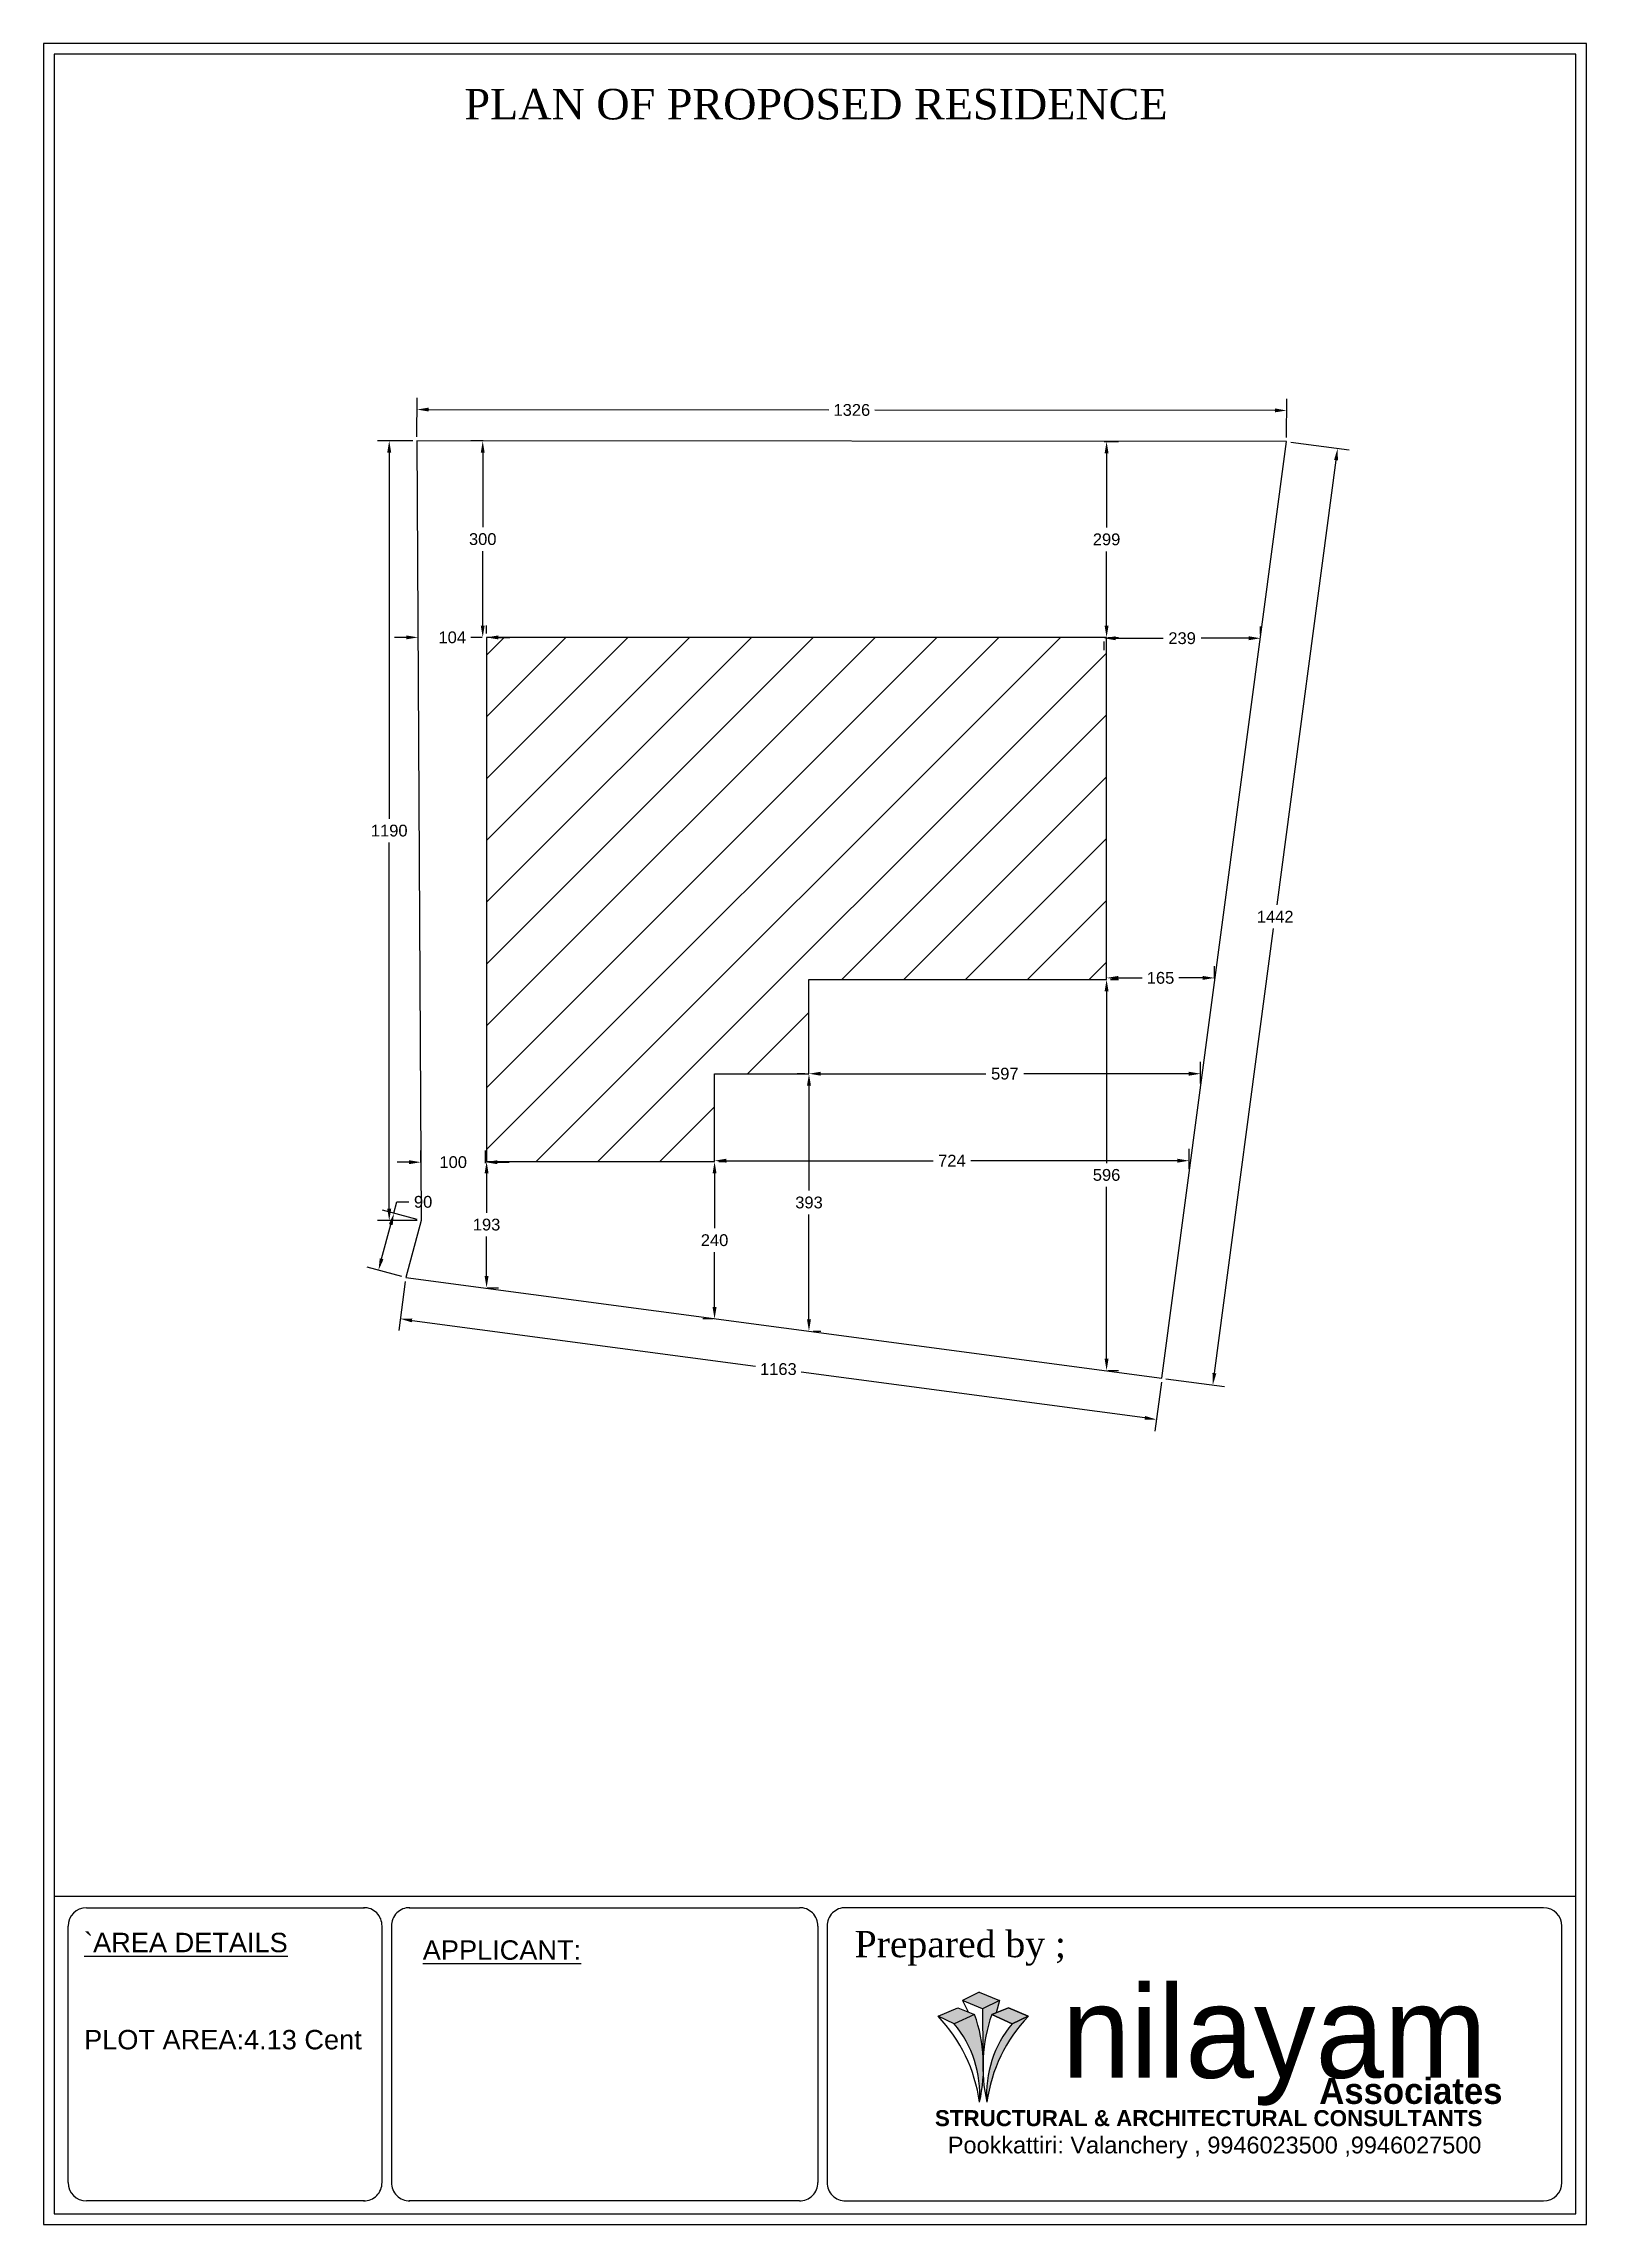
# Model space of a CAD drawing. Header units: inches. Extents: x -2903 to 3367, y -161 to 1064.
# Drawn here: x -719.19 to -695.66, y 569.75 to 603.03 of the extents above; entities that cross this region are included whole.
import ezdxf

# ---------------------------------------------------------------- set-up
doc = ezdxf.new("R2010")
doc.units = ezdxf.units.IN
doc.header["$MEASUREMENT"] = 0
doc.layers.add('--plan', color=7, linetype='Continuous')
doc.layers.add('PLAN', color=10, linetype='Continuous')
doc.styles.add('SA', font='times.ttf')
doc.styles.get("Standard").update_dxf_attribs({"font": 'arial.ttf'})
doc.dimstyles.get("Standard").update_dxf_attribs({"dimtxt": 0.18, "dimasz": 0.18, "dimexe": 0.18, "dimexo": 0.0625, "dimgap": 0.09, "dimtad": 0, "dimtih": 1, "dimtoh": 1, "dimdec": 0, "dimlfac": 100, "dimzin": 0, "dimdsep": 46, "dimtxsty": 'Standard', "dimcen": 0.09, "dimadec": 0, "dimazin": 0, "dimtfac": 1, "dimtdec": 0, "dimtofl": 0, "dimtmove": 0, "dimatfit": 3, "dimfxl": 1, "dimtolj": 1, "dimtzin": 0, "dimarcsym": 0})

msp = doc.modelspace()

# ---------------------------------------------------------------- texts
at = {"layer": '--plan', "ltscale": 0.1, "insert": (-718.575, 602.338), "char_height": 0.46552, "width": 29.12384, "attachment_point": 1, "style": 'SA'}
msp.add_mtext('\\A1;                                 PLAN OF PROPOSED RESIDENCE   ', dxfattribs=at)
at = {"insert": (-706.822, 574.229), "char_height": 0.40016, "width": 9.28906, "attachment_point": 1}
msp.add_mtext('{\\fTimes New Roman|b0|i0|c0|p18;Prepared by ;}', dxfattribs=at)
msp.add_mtext('{\\fTimes New Roman|b0|i0|c0|p18;Prepared by ;}', dxfattribs=at)
at = {"layer": 'PLAN', "color": 0, "char_height": 0.29642, "attachment_point": 1}
for s, insert, width in [('\\pxt4.6154;{\\L`AREA DETAILS}\\P\\P\\P\\ptz;PLOT AREA:4.13 Cent\\P\\pt8;\\P\\P\\ptz;\\P^I', (-718.575, 574.201), 4.85541), ('\\pxt4.6154;{\\LAPPLICANT:}', (-713.41, 574.086), 5.95089), ('\\pxt4.6154;{\\LAPPLICANT:}', (-713.41, 574.086), 5.95089)]:
    msp.add_mtext(s, dxfattribs=dict(at, insert=insert, width=width))

# ---------------------------------------------------------------- blocks, each defined once
blk = doc.blocks.new('nilayan new')
h = blk.add_hatch(color=256)
h.set_gradient(color1=(13, 97, 231), color2=(163, 196, 250), one_color=1, tint=0.81, name='HEMISPHERICAL')
h.paths.add_polyline_path([(-542.848, 296.148), (-543.052, 296.23), (-543.218, 296.149), (-543.018, 296.064)])
h.paths.add_polyline_path([(-543.016, 295.622, -0.006631), (-543.013, 295.58, -0.069334), (-542.927, 296.007), (-542.882, 296.026), (-542.848, 296.148), (-543.018, 296.064)])
h = blk.add_hatch(color=256)
h.set_gradient(color1=(171, 171, 160), color2=(233, 233, 231), one_color=1, tint=0.91)
h.paths.add_polyline_path([(-543.265, 296.076), (-543.464, 295.991), (-543.303, 295.916), (-543.099, 296.007)])
h.paths.add_polyline_path([(-543.099, 296.007), (-543.303, 295.916, -0.197043), (-543.05, 295.133, 0.041266), (-543.013, 295.39, -0.030102), (-543.013, 295.58, 0.069334)])
h.paths.add_polyline_path([(-542.927, 296.007), (-542.722, 295.916), (-542.561, 295.991), (-542.76, 296.076)])
h.paths.add_polyline_path([(-542.561, 295.991), (-542.722, 295.916, 0.197043), (-542.976, 295.133, -0.158169)])
for p, q in [((-543.052, 296.23), (-543.218, 296.149)), ((-543.018, 296.064), (-543.218, 296.149)), ((-543.218, 296.149), (-543.163, 296.034)), ((-543.052, 296.23), (-542.848, 296.148)), ((-542.848, 296.148), (-543.018, 296.064)), ((-542.848, 296.148), (-542.882, 296.026)), ((-543.464, 295.991), (-543.265, 296.076)), ((-543.303, 295.916), (-543.464, 295.991)), ((-543.099, 296.007), (-543.303, 295.916)), ((-543.265, 296.076), (-543.099, 296.007)), ((-543.018, 296.064), (-543.016, 295.622)), ((-542.76, 296.076), (-542.927, 296.007)), ((-542.927, 296.007), (-542.722, 295.916)), ((-542.561, 295.991), (-542.76, 296.076)), ((-542.722, 295.916), (-542.561, 295.991))]:
    blk.add_line(p, q)
for points in [[(-543.265, 296.076), (-543.099, 296.007), (-543.303, 295.916), (-543.464, 295.991), (-543.265, 296.076)], [(-542.76, 296.076), (-542.561, 295.991), (-542.722, 295.916), (-542.927, 296.007), (-542.76, 296.076)]]:
    blk.add_lwpolyline(points)
for centre, radius, start, end in [((-544.579, 294.922), 1.544, 7.8259, 43.7778), ((-544.588, 295.485), 1.579, 347.0994, 19.3132), ((-541.437, 295.485), 1.579, 160.6868, 192.9006), ((-541.446, 294.922), 1.544, 136.2222, 172.1741), ((-544.132, 295.215), 1.085, 355.6446, 40.2323), ((-541.893, 295.215), 1.085, 139.7677, 184.3554)]:
    blk.add_arc(centre, radius, start, end)
at = {"attachment_point": 1}
for s, width, insert, char_height in [('{\\fBauhaus|b0|i0|c0|p2;\\C5;nilayam}', 18.84828, (-542.225, 296.297), 0.92248), ('Pookkattiri: Valanchery , 9946023500 ,9946027500', 13.33237, (-543.366, 294.786), 0.168)]:
    blk.add_mtext_dynamic_manual_height_columns(s, width=width, gutter_width=1, heights=[0], dxfattribs=dict(at, insert=insert, char_height=char_height))
for s, insert, char_height, width in [('{\\fBauhaus|b1|i0|c0|p2;Associates}', (-539.651, 295.373), 0.25945, 11.05359), ('{\\fArial Greek|b1|i0|c0|p34;STRUCTURAL & ARCHITECTURAL CONSULTANTS}', (-543.495, 295.051), 0.16, 15.33754)]:
    blk.add_mtext(s, dxfattribs=dict(at, insert=insert, char_height=char_height, width=width))
blk = doc.blocks.new('*D417')
at = {"color": 0, "lineweight": -2, "transparency": 16777216}
for p, q in [((-702.98, 588.81), (-702.98, 588.952)), ((-702.8, 588.772), (-702.438, 588.772)), ((-701.513, 588.772), (-701.876, 588.772)), ((-701.333, 588.758), (-701.333, 588.952))]:
    blk.add_line(p, q, dxfattribs=at)
at = {"color": 0, "transparency": 16777216}
for points in [[(-702.8, 588.802), (-702.8, 588.742), (-702.98, 588.772)], [(-701.513, 588.802), (-701.513, 588.742), (-701.333, 588.772)]]:
    blk.add_solid(points, dxfattribs=at)
at = {"layer": 'Defpoints', "color": 0, "transparency": 16777216}
for p in [(-702.98, 588.747), (-701.333, 588.772), (-701.333, 588.695)]:
    blk.add_point(p, dxfattribs=at)
at = {"color": 0, "transparency": 16777216, "insert": (-702.157, 588.772), "char_height": 0.18, "attachment_point": 5}
blk.add_mtext('\\A1;165', dxfattribs=at)
blk = doc.blocks.new('*D413')
at = {"color": 0, "lineweight": -2, "transparency": 16777216}
for p, q in [((-700.633, 594.018), (-700.633, 594.135)), ((-703.023, 593.905), (-703.023, 593.775)), ((-702.843, 593.955), (-702.119, 593.955)), ((-700.813, 593.955), (-701.538, 593.955))]:
    blk.add_line(p, q, dxfattribs=at)
at = {"color": 0, "transparency": 16777216}
for points in [[(-702.843, 593.985), (-702.843, 593.925), (-703.023, 593.955)], [(-700.813, 593.985), (-700.813, 593.925), (-700.633, 593.955)]]:
    blk.add_solid(points, dxfattribs=at)
at = {"layer": 'Defpoints', "color": 0, "transparency": 16777216}
for p in [(-703.023, 593.967), (-700.633, 593.955), (-700.633, 593.955)]:
    blk.add_point(p, dxfattribs=at)
at = {"color": 0, "transparency": 16777216, "insert": (-701.828, 593.955), "char_height": 0.18, "attachment_point": 5}
blk.add_mtext('\\A1;239', dxfattribs=at)
blk = doc.blocks.new('*D418')
at = {"color": 0, "lineweight": -2, "transparency": 16777216}
for p, q in [((-708.959, 585.79), (-708.959, 584.951)), ((-708.896, 585.97), (-708.779, 585.97)), ((-708.959, 583.748), (-708.959, 584.587)), ((-708.985, 583.568), (-709.139, 583.568))]:
    blk.add_line(p, q, dxfattribs=at)
at = {"color": 0, "transparency": 16777216}
for points in [[(-708.989, 585.79), (-708.929, 585.79), (-708.959, 585.97)], [(-708.989, 583.748), (-708.929, 583.748), (-708.959, 583.568)]]:
    blk.add_solid(points, dxfattribs=at)
at = {"layer": 'Defpoints', "color": 0, "transparency": 16777216}
for p in [(-708.959, 585.97), (-708.959, 583.568), (-708.923, 583.568)]:
    blk.add_point(p, dxfattribs=at)
at = {"color": 0, "transparency": 16777216, "insert": (-708.959, 584.769), "char_height": 0.18, "attachment_point": 5}
blk.add_mtext('\\A1;240', dxfattribs=at)
blk = doc.blocks.new('*D419')
at = {"color": 0, "lineweight": -2, "transparency": 16777216}
for p, q in [((-707.519, 587.37), (-707.519, 587.49)), ((-701.546, 587.16), (-701.546, 587.49)), ((-707.339, 587.31), (-704.821, 587.31)), ((-701.726, 587.31), (-704.244, 587.31))]:
    blk.add_line(p, q, dxfattribs=at)
at = {"color": 0, "transparency": 16777216}
for points in [[(-707.339, 587.34), (-707.339, 587.28), (-707.519, 587.31)], [(-701.726, 587.34), (-701.726, 587.28), (-701.546, 587.31)]]:
    blk.add_solid(points, dxfattribs=at)
at = {"layer": 'Defpoints', "color": 0, "transparency": 16777216}
for p in [(-707.519, 587.307), (-701.546, 587.31), (-701.546, 587.098)]:
    blk.add_point(p, dxfattribs=at)
at = {"color": 0, "transparency": 16777216, "insert": (-704.532, 587.31), "char_height": 0.18, "attachment_point": 5}
blk.add_mtext('\\A1;597', dxfattribs=at)
blk = doc.blocks.new('*D420')
at = {"color": 0, "lineweight": -2, "transparency": 16777216}
for p, q in [((-707.581, 587.307), (-707.699, 587.307)), ((-707.519, 587.127), (-707.519, 585.526)), ((-707.519, 583.561), (-707.519, 585.162)), ((-707.457, 583.381), (-707.339, 583.381))]:
    blk.add_line(p, q, dxfattribs=at)
at = {"color": 0, "transparency": 16777216}
for points in [[(-707.549, 587.127), (-707.489, 587.127), (-707.519, 587.307)], [(-707.549, 583.561), (-707.489, 583.561), (-707.519, 583.381)]]:
    blk.add_solid(points, dxfattribs=at)
at = {"layer": 'Defpoints', "color": 0, "transparency": 16777216}
for p in [(-707.519, 587.307), (-707.519, 583.381), (-707.519, 583.381)]:
    blk.add_point(p, dxfattribs=at)
at = {"color": 0, "transparency": 16777216, "insert": (-707.519, 585.344), "char_height": 0.18, "attachment_point": 5}
blk.add_mtext('\\A1;393', dxfattribs=at)
blk = doc.blocks.new('*D414')
at = {"color": 0, "lineweight": -2, "transparency": 16777216}
for p, q in [((-713.482, 594.031), (-713.482, 594.148)), ((-712.439, 594.03), (-712.439, 594.148)), ((-713.662, 593.968), (-713.842, 593.968)), ((-712.259, 593.968), (-712.079, 593.968))]:
    blk.add_line(p, q, dxfattribs=at)
at = {"color": 0, "transparency": 16777216}
for points in [[(-713.662, 593.998), (-713.662, 593.938), (-713.482, 593.968)], [(-712.259, 593.998), (-712.259, 593.938), (-712.439, 593.968)]]:
    blk.add_solid(points, dxfattribs=at)
at = {"layer": 'Defpoints', "color": 0, "transparency": 16777216}
for p in [(-713.482, 593.968), (-713.482, 593.968), (-712.439, 593.967)]:
    blk.add_point(p, dxfattribs=at)
at = {"color": 0, "transparency": 16777216, "insert": (-712.96, 593.968), "char_height": 0.18, "attachment_point": 5}
blk.add_mtext('\\A1;104', dxfattribs=at)
blk = doc.blocks.new('*D415')
at = {"color": 0, "lineweight": -2, "transparency": 16777216}
for p, q in [((-712.489, 596.967), (-712.675, 596.967)), ((-712.495, 596.787), (-712.495, 595.649)), ((-712.495, 594.147), (-712.495, 595.285)), ((-712.501, 593.967), (-712.675, 593.967))]:
    blk.add_line(p, q, dxfattribs=at)
at = {"color": 0, "transparency": 16777216}
for points in [[(-712.525, 596.787), (-712.465, 596.787), (-712.495, 596.967)], [(-712.525, 594.147), (-712.465, 594.147), (-712.495, 593.967)]]:
    blk.add_solid(points, dxfattribs=at)
at = {"layer": 'Defpoints', "color": 0, "transparency": 16777216}
for p in [(-712.495, 596.967), (-712.427, 596.967), (-712.439, 593.967)]:
    blk.add_point(p, dxfattribs=at)
at = {"color": 0, "transparency": 16777216, "insert": (-712.495, 595.467), "char_height": 0.18, "attachment_point": 5}
blk.add_mtext('\\A1;300', dxfattribs=at)
blk = doc.blocks.new('*D416')
at = {"color": 0, "lineweight": -2, "transparency": 16777216}
for p, q in [((-703.017, 596.958), (-702.8, 596.958)), ((-702.98, 596.778), (-702.98, 595.644)), ((-702.98, 594.147), (-702.98, 595.281)), ((-702.961, 593.967), (-702.8, 593.967))]:
    blk.add_line(p, q, dxfattribs=at)
at = {"color": 0, "transparency": 16777216}
for points in [[(-703.01, 596.778), (-702.95, 596.778), (-702.98, 596.958)], [(-703.01, 594.147), (-702.95, 594.147), (-702.98, 593.967)]]:
    blk.add_solid(points, dxfattribs=at)
at = {"layer": 'Defpoints', "color": 0, "transparency": 16777216}
for p in [(-703.079, 596.958), (-702.98, 596.958), (-703.023, 593.967)]:
    blk.add_point(p, dxfattribs=at)
at = {"color": 0, "transparency": 16777216, "insert": (-702.98, 595.463), "char_height": 0.18, "attachment_point": 5}
blk.add_mtext('\\A1;299', dxfattribs=at)
blk = doc.blocks.new('*D421')
at = {"color": 0, "lineweight": -2, "transparency": 16777216}
for p, q in [((-702.918, 588.747), (-702.8, 588.747)), ((-702.98, 588.567), (-702.98, 585.947)), ((-702.98, 582.963), (-702.98, 585.583)), ((-702.961, 582.783), (-702.8, 582.783))]:
    blk.add_line(p, q, dxfattribs=at)
at = {"color": 0, "transparency": 16777216}
for points in [[(-703.01, 588.567), (-702.95, 588.567), (-702.98, 588.747)], [(-703.01, 582.963), (-702.95, 582.963), (-702.98, 582.783)]]:
    blk.add_solid(points, dxfattribs=at)
at = {"layer": 'Defpoints', "color": 0, "transparency": 16777216}
for p in [(-702.98, 588.747), (-703.024, 582.783), (-702.98, 582.783)]:
    blk.add_point(p, dxfattribs=at)
at = {"color": 0, "transparency": 16777216, "insert": (-702.98, 585.765), "char_height": 0.18, "attachment_point": 5}
blk.add_mtext('\\A1;596', dxfattribs=at)
blk = doc.blocks.new('*D422')
at = {"color": 0, "lineweight": -2, "transparency": 16777216}
for p, q in [((-712.436, 585.79), (-712.436, 585.188)), ((-712.376, 585.97), (-712.256, 585.97)), ((-712.436, 584.223), (-712.436, 584.825)), ((-712.429, 584.043), (-712.256, 584.043))]:
    blk.add_line(p, q, dxfattribs=at)
at = {"color": 0, "transparency": 16777216}
for points in [[(-712.466, 585.79), (-712.406, 585.79), (-712.436, 585.97)], [(-712.466, 584.223), (-712.406, 584.223), (-712.436, 584.043)]]:
    blk.add_solid(points, dxfattribs=at)
at = {"layer": 'Defpoints', "color": 0, "transparency": 16777216}
for p in [(-712.439, 585.97), (-712.491, 584.043), (-712.436, 584.043)]:
    blk.add_point(p, dxfattribs=at)
at = {"color": 0, "transparency": 16777216, "insert": (-712.436, 585.007), "char_height": 0.18, "attachment_point": 5}
blk.add_mtext('\\A1;193', dxfattribs=at)
blk = doc.blocks.new('*D423')
at = {"color": 0, "lineweight": -2, "transparency": 16777216}
for p, q in [((-708.959, 586.033), (-708.959, 586.163)), ((-701.719, 585.858), (-701.719, 586.163)), ((-708.779, 585.983), (-705.627, 585.983)), ((-701.899, 585.983), (-705.051, 585.983))]:
    blk.add_line(p, q, dxfattribs=at)
at = {"color": 0, "transparency": 16777216}
for points in [[(-708.779, 586.013), (-708.779, 585.953), (-708.959, 585.983)], [(-701.899, 586.013), (-701.899, 585.953), (-701.719, 585.983)]]:
    blk.add_solid(points, dxfattribs=at)
at = {"layer": 'Defpoints', "color": 0, "transparency": 16777216}
for p in [(-708.959, 585.97), (-701.719, 585.983), (-701.719, 585.796)]:
    blk.add_point(p, dxfattribs=at)
at = {"color": 0, "transparency": 16777216, "insert": (-705.339, 585.983), "char_height": 0.18, "attachment_point": 5}
blk.add_mtext('\\A1;724', dxfattribs=at)
blk = doc.blocks.new('*D424')
at = {"color": 0, "lineweight": -2, "transparency": 16777216}
for p, q in [((-713.56, 596.968), (-714.101, 596.968)), ((-713.921, 596.788), (-713.921, 591.2)), ((-713.921, 585.249), (-713.921, 590.837)), ((-713.497, 585.069), (-714.101, 585.069))]:
    blk.add_line(p, q, dxfattribs=at)
at = {"color": 0, "transparency": 16777216}
for points in [[(-713.951, 596.788), (-713.891, 596.788), (-713.921, 596.968)], [(-713.951, 585.249), (-713.891, 585.249), (-713.921, 585.069)]]:
    blk.add_solid(points, dxfattribs=at)
at = {"layer": 'Defpoints', "color": 0, "transparency": 16777216}
for p in [(-713.921, 596.968), (-713.498, 596.968), (-713.434, 585.069)]:
    blk.add_point(p, dxfattribs=at)
at = {"color": 0, "transparency": 16777216, "insert": (-713.921, 591.019), "char_height": 0.18, "attachment_point": 5}
blk.add_mtext('\\A1;1190', dxfattribs=at)
blk = doc.blocks.new('*D425')
at = {"color": 0, "lineweight": -2, "transparency": 16777216}
for p, q in [((-713.85, 585.181), (-713.803, 585.354)), ((-713.803, 585.354), (-713.623, 585.354)), ((-713.494, 585.085), (-714.024, 585.227)), ((-714.037, 584.485), (-713.897, 585.007)), ((-713.728, 584.216), (-714.258, 584.358))]:
    blk.add_line(p, q, dxfattribs=at)
at = {"color": 0, "transparency": 16777216}
for points in [[(-713.926, 585.015), (-713.868, 584.999), (-713.85, 585.181)], [(-714.066, 584.493), (-714.008, 584.478), (-714.084, 584.312)]]:
    blk.add_solid(points, dxfattribs=at)
at = {"layer": 'Defpoints', "color": 0, "transparency": 16777216}
for p in [(-713.85, 585.181), (-713.434, 585.069), (-713.668, 584.2)]:
    blk.add_point(p, dxfattribs=at)
at = {"color": 0, "transparency": 16777216, "insert": (-713.404, 585.354), "char_height": 0.18, "attachment_point": 5}
blk.add_mtext('\\A1;90', dxfattribs=at)
blk = doc.blocks.new('*D426')
at = {"color": 0, "lineweight": -2, "transparency": 16777216}
for p, q in [((-713.676, 584.138), (-713.776, 583.391)), ((-713.573, 583.546), (-708.336, 582.849)), ((-702.398, 582.058), (-707.636, 582.755)), ((-702.144, 582.603), (-702.244, 581.856))]:
    blk.add_line(p, q, dxfattribs=at)
at = {"color": 0, "transparency": 16777216}
for points in [[(-713.57, 583.575), (-713.577, 583.516), (-713.752, 583.57)], [(-702.394, 582.088), (-702.402, 582.029), (-702.22, 582.034)]]:
    blk.add_solid(points, dxfattribs=at)
at = {"layer": 'Defpoints', "color": 0, "transparency": 16777216}
for p in [(-713.668, 584.2), (-702.136, 582.665), (-702.22, 582.034)]:
    blk.add_point(p, dxfattribs=at)
at = {"color": 0, "transparency": 16777216, "insert": (-707.986, 582.802), "char_height": 0.18, "attachment_point": 5}
blk.add_mtext('\\A1;1163', dxfattribs=at)
blk = doc.blocks.new('*D427')
at = {"color": 0, "lineweight": -2, "transparency": 16777216}
for p, q in [((-699.481, 596.673), (-700.384, 589.887)), ((-700.172, 596.947), (-699.278, 596.828)), ((-701.335, 582.74), (-700.432, 589.526)), ((-702.074, 582.656), (-701.181, 582.537))]:
    blk.add_line(p, q, dxfattribs=at)
at = {"color": 0, "transparency": 16777216}
for points in [[(-699.51, 596.677), (-699.451, 596.669), (-699.457, 596.851)], [(-701.365, 582.744), (-701.306, 582.736), (-701.359, 582.561)]]:
    blk.add_solid(points, dxfattribs=at)
at = {"layer": 'Defpoints', "color": 0, "transparency": 16777216}
for p in [(-700.234, 596.955), (-702.136, 582.665), (-701.359, 582.561)]:
    blk.add_point(p, dxfattribs=at)
at = {"color": 0, "transparency": 16777216, "insert": (-700.408, 589.706), "char_height": 0.18, "attachment_point": 5}
blk.add_mtext('\\A1;1442', dxfattribs=at)
blk = doc.blocks.new('*D428')
at = {"color": 0, "lineweight": -2, "transparency": 16777216}
for p, q in [((-713.498, 597.031), (-713.497, 597.625)), ((-713.317, 597.445), (-707.216, 597.439)), ((-700.413, 597.432), (-706.515, 597.438)), ((-700.234, 597.017), (-700.233, 597.611))]:
    blk.add_line(p, q, dxfattribs=at)
at = {"color": 0, "transparency": 16777216}
for points in [[(-713.317, 597.475), (-713.317, 597.415), (-713.497, 597.445)], [(-700.413, 597.462), (-700.413, 597.402), (-700.233, 597.431)]]:
    blk.add_solid(points, dxfattribs=at)
at = {"layer": 'Defpoints', "color": 0, "transparency": 16777216}
for p in [(-713.497, 597.445), (-713.498, 596.968), (-700.234, 596.955)]:
    blk.add_point(p, dxfattribs=at)
at = {"color": 0, "transparency": 16777216, "insert": (-706.865, 597.438), "char_height": 0.18, "attachment_point": 5}
blk.add_mtext('\\A1;1326', dxfattribs=at)
blk = doc.blocks.new('*D446')
at = {"color": 0, "lineweight": -2, "transparency": 16777216}
for p, q in [((-713.438, 585.953), (-713.438, 586.14)), ((-712.451, 585.943), (-712.451, 586.14)), ((-713.618, 585.96), (-713.798, 585.96)), ((-712.271, 585.96), (-712.091, 585.96))]:
    blk.add_line(p, q, dxfattribs=at)
at = {"color": 0, "transparency": 16777216}
for points in [[(-713.618, 585.99), (-713.618, 585.93), (-713.438, 585.96)], [(-712.271, 585.99), (-712.271, 585.93), (-712.451, 585.96)]]:
    blk.add_solid(points, dxfattribs=at)
at = {"layer": 'Defpoints', "color": 0, "transparency": 16777216}
for p in [(-713.438, 585.96), (-713.438, 585.891), (-712.451, 585.88)]:
    blk.add_point(p, dxfattribs=at)
at = {"color": 0, "transparency": 16777216, "insert": (-712.945, 585.96), "char_height": 0.18, "attachment_point": 5}
blk.add_mtext('\\A1;100', dxfattribs=at)

# ---------------------------------------------------------------- dimensions: what is measured, and where the dimension line sits
for p1, p2, distance, picture, middle in [((-700.234, 596.955), (-713.498, 596.968), -0.477, '*D428', (-706.865, 597.438)), ((-700.234, 596.955), (-702.136, 582.665), 0.784, '*D427', (-700.408, 589.706)), ((-713.668, 584.2), (-713.434, 585.069), 0.431, '*D425', (-713.404, 585.354)), ((-713.668, 584.2), (-702.136, 582.665), -0.636, '*D426', (-707.986, 582.802))]:
    dim = msp.add_aligned_dim(p1=p1, p2=p2, distance=distance, dimstyle='Standard')
    dim.commit()
    dim.dimension.update_dxf_attribs({"geometry": picture, "text_midpoint": middle})
for base, p1, p2, picture, middle in [((-713.921, 596.968), (-713.434, 585.069), (-713.498, 596.968), '*D424', (-713.921, 591.019)), ((-712.495, 596.967), (-712.439, 593.967), (-712.427, 596.967), '*D415', (-712.495, 595.467)), ((-702.98, 596.958), (-703.023, 593.967), (-703.079, 596.958), '*D416', (-702.98, 595.463)), ((-702.98, 582.783), (-702.98, 588.747), (-703.024, 582.783), '*D421', (-702.98, 585.765)), ((-707.519, 583.381), (-707.519, 587.307), (-707.519, 583.381), '*D420', (-707.519, 585.344)), ((-712.436, 584.043), (-712.439, 585.97), (-712.491, 584.043), '*D422', (-712.436, 585.007)), ((-708.959, 583.568), (-708.959, 585.97), (-708.923, 583.568), '*D418', (-708.959, 584.769))]:
    dim = msp.add_linear_dim(base=base, p1=p1, p2=p2, angle=90, dimstyle='Standard')
    dim.commit()
    dim.dimension.update_dxf_attribs({"geometry": picture, "text_midpoint": middle})
for base, p1, p2, picture, middle in [((-713.482, 593.968), (-712.439, 593.967), (-713.482, 593.968), '*D414', (-712.96, 593.968)), ((-700.633, 593.955), (-703.023, 593.967), (-700.633, 593.955), '*D413', (-701.828, 593.955)), ((-701.333, 588.772), (-702.98, 588.747), (-701.333, 588.695), '*D417', (-702.157, 588.772)), ((-701.546, 587.31), (-707.519, 587.307), (-701.546, 587.098), '*D419', (-704.532, 587.31)), ((-701.719, 585.983), (-708.959, 585.97), (-701.719, 585.796), '*D423', (-705.339, 585.983))]:
    dim = msp.add_linear_dim(base=base, p1=p1, p2=p2, dimstyle='Standard')
    dim.commit()
    dim.dimension.update_dxf_attribs({"geometry": picture, "text_midpoint": middle})
dim = msp.add_linear_dim(base=(-713.438, 585.96), p1=(-712.451, 585.88), p2=(-713.438, 585.891), text='100', dimstyle='Standard')
dim.commit()
dim.dimension.update_dxf_attribs({"geometry": '*D446', "text_midpoint": (-712.945, 585.96)})

# ---------------------------------------------------------------- linework, layer by layer
at = {"linetype": 'Continuous'}
for p, q in [((-712.439, 593.697), (-712.169, 593.967)), ((-712.439, 592.754), (-711.226, 593.967)), ((-712.439, 591.812), (-710.283, 593.967)), ((-712.439, 590.869), (-709.34, 593.967)), ((-712.439, 589.926), (-708.397, 593.967)), ((-712.439, 588.983), (-707.454, 593.967)), ((-712.439, 588.04), (-706.511, 593.967)), ((-712.439, 587.097), (-705.568, 593.967)), ((-712.439, 586.154), (-704.625, 593.967)), ((-711.68, 585.97), (-703.682, 593.967)), ((-710.737, 585.97), (-702.98, 593.726)), ((-707.017, 588.747), (-702.98, 592.784)), ((-706.074, 588.747), (-702.98, 591.841)), ((-705.131, 588.747), (-702.98, 590.898)), ((-704.188, 588.747), (-702.98, 589.955)), ((-703.245, 588.747), (-702.98, 589.012)), ((-708.457, 587.307), (-707.519, 588.245)), ((-709.794, 585.97), (-708.959, 586.805))]:
    msp.add_line(p, q, dxfattribs=at)
for p, q in [((-718.539, 574.583), (-714.3, 574.583)), ((-713.617, 574.583), (-707.666, 574.583)), ((-696.315, 574.583), (-706.959, 574.583)), ((-718.82, 573.607), (-718.82, 574.303)), ((-718.82, 570.39), (-718.82, 574.112)), ((-714.032, 574.303), (-714.032, 573.607)), ((-714.032, 574.112), (-714.032, 570.39)), ((-713.885, 574.303), (-713.885, 573.607)), ((-713.885, 574.112), (-713.885, 570.39)), ((-707.385, 574.303), (-707.385, 573.607)), ((-707.385, 574.112), (-707.385, 570.39)), ((-707.239, 574.303), (-707.239, 573.607)), ((-707.239, 574.112), (-707.239, 570.39)), ((-696.035, 573.607), (-696.035, 574.303)), ((-696.035, 570.39), (-696.035, 574.112)), ((-714.3, 570.11), (-718.539, 570.11)), ((-707.666, 570.11), (-713.617, 570.11)), ((-706.959, 570.11), (-696.315, 570.11))]:
    msp.add_line(p, q)
for points in [[(-713.498, 596.968), (-713.434, 585.069), (-713.668, 584.2), (-702.136, 582.665), (-700.234, 596.955), (-713.498, 596.968)], [(-712.439, 593.967), (-712.439, 585.97), (-708.959, 585.97), (-708.959, 587.307), (-707.519, 587.307), (-707.519, 588.747), (-702.98, 588.747), (-702.98, 593.967), (-712.439, 593.967)]]:
    msp.add_lwpolyline(points)
at = {"color": 40, "true_color": 0xf8d731}
msp.add_lwpolyline([(-702.98, 589.887), (-702.98, 593.967), (-712.439, 593.967), (-712.439, 585.97), (-708.959, 585.97)], dxfattribs=at)
for centre, radius, start, end in [((-718.539, 574.303), 0.28, 90, 180), ((-714.306, 574.309), 0.275, 358.8163, 91.1837), ((-713.611, 574.309), 0.275, 88.8163, 181.1837), ((-707.66, 574.309), 0.275, 358.8163, 91.1837), ((-706.965, 574.309), 0.275, 88.8163, 181.1837), ((-696.315, 574.303), 0.28, 0, 90), ((-718.539, 570.39), 0.28, 180, 270), ((-714.306, 570.385), 0.275, 268.8163, 1.1837), ((-713.611, 570.385), 0.275, 178.8163, 271.1837), ((-707.66, 570.385), 0.275, 268.8163, 1.1837), ((-706.965, 570.385), 0.275, 178.8163, 271.1837), ((-696.315, 570.39), 0.28, 270, 0)]:
    msp.add_arc(centre, radius, start, end)
at = {"layer": 'PLAN', "color": 0}
for p, q in [((-719.036, 574.762), (-695.826, 574.762)), ((-719.032, 569.911), (-695.822, 569.911))]:
    msp.add_line(p, q, dxfattribs=at)
for points in [[(-695.662, 603.029), (-719.192, 603.029), (-719.192, 569.751), (-695.662, 569.751)], [(-695.822, 602.869), (-719.032, 602.869), (-719.032, 569.911), (-695.822, 569.911)]]:
    msp.add_lwpolyline(points, close=True, dxfattribs=at)

# ---------------------------------------------------------------- block references
at = {"xscale": 1.524850515769626, "yscale": 1.524850515769626, "zscale": 1.524850515769626}
msp.add_blockref('nilayan new', (123.151, 121.586), dxfattribs=at)

msp.set_redraw_order([(e.dxf.handle, doc.entitydb.next_handle()) for e in msp.query("TEXT MTEXT ATTDEF DIMENSION ARC_DIMENSION")])  # texts and dimensions are drawn at this point

doc.saveas('drawing.dxf')
